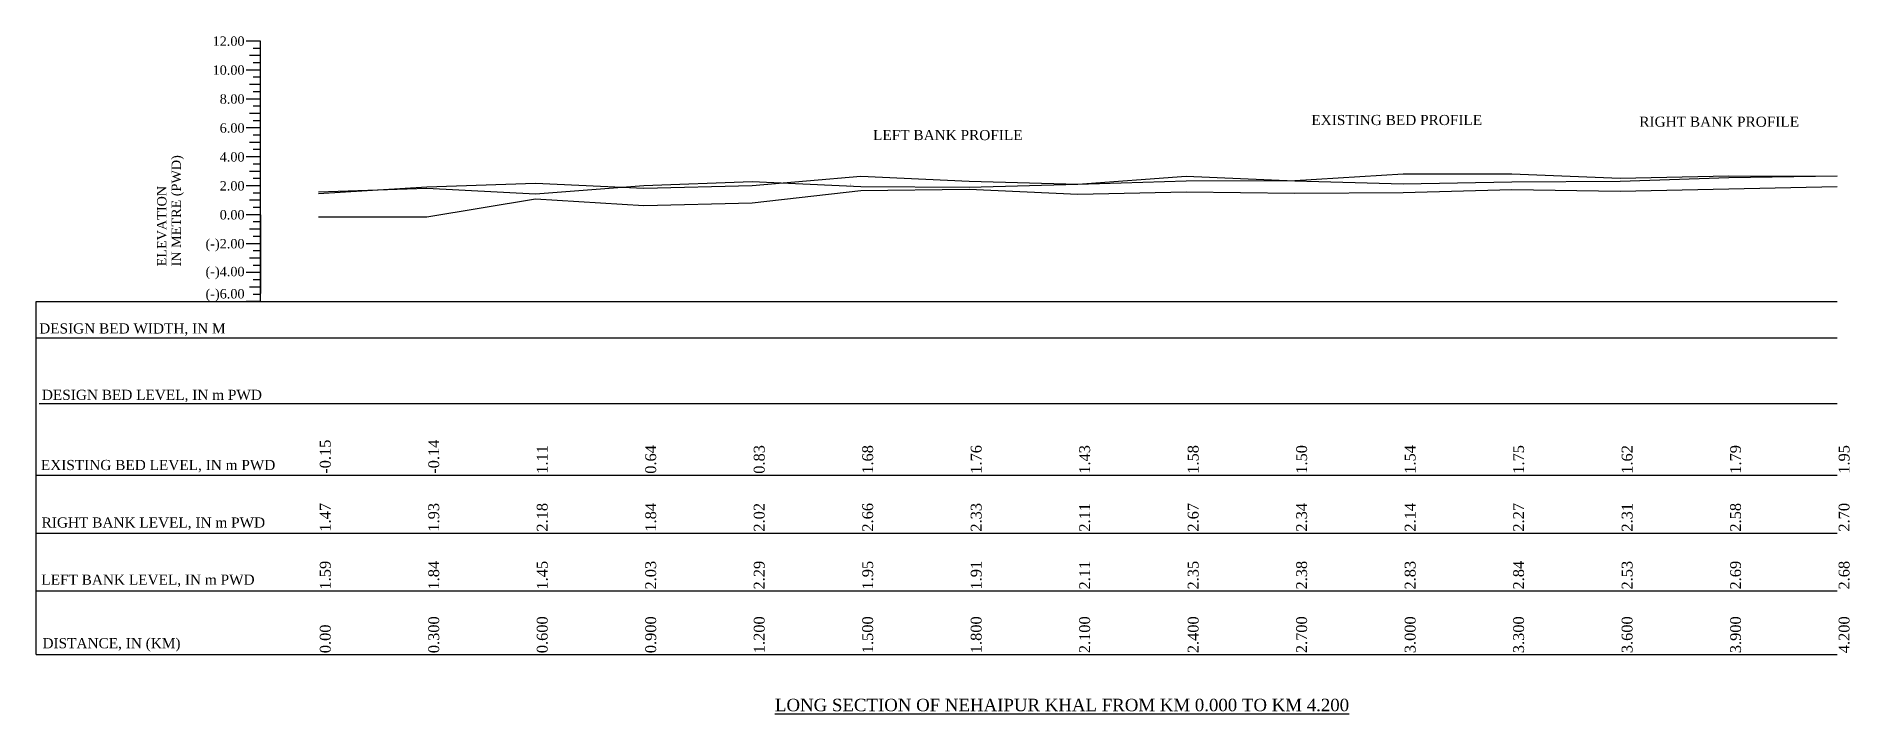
# Model space of a CAD drawing. Header units: metres. Extents: x -148477 to 168932, y -55673 to -2736.
# Drawn here: x -19134.7 to -19009.3, y -9461 to -9414.2 of the extents above; entities that cross this region are included whole.
import ezdxf
from ezdxf.enums import TextEntityAlignment as Align

# ---------------------------------------------------------------- set-up
doc = ezdxf.new("R2010")
doc.units = ezdxf.units.M
doc.styles.add('liza', font='times.ttf', dxfattribs={"height": 2})
doc.styles.get("Standard").update_dxf_attribs({"font": 'times.ttf'})

msp = doc.modelspace()

# ---------------------------------------------------------------- texts
at = {"color": 0, "lineweight": 30}
for s, p in [('12.00', (-19120.3003, -9414.8363)), ('10.00', (-19120.3003, -9416.8363)), ('8.00', (-19120.3003, -9418.8363)), ('6.00', (-19120.3003, -9420.8363)), ('4.00', (-19120.3003, -9422.8363)), ('2.00', (-19120.3003, -9424.8363)), ('0.00', (-19120.3003, -9426.8363)), ('(-)2.00', (-19120.3003, -9428.8363)), ('(-)4.00', (-19120.3003, -9430.7613)), ('(-)6.00', (-19120.3003, -9432.2957))]:
    msp.add_text(s, height=0.65, dxfattribs=at).set_placement(p, align=Align.RIGHT)
for s, p in [('IN METRE (PWD)', (-19124.7003, -9430.0813)), ('ELEVATION', (-19125.7003, -9430.0813))]:
    msp.add_text(s, height=0.65, rotation=90, dxfattribs=at).set_placement(p)
at = {"color": 4, "lineweight": 30, "insert": (-19046.5518, -9419.6108), "char_height": 0.7, "attachment_point": 1}
msp.add_mtext('EXISTING BED PROFILE', dxfattribs=at)
at = {"color": 6, "lineweight": 30, "insert": (-19023.8773, -9419.7305), "char_height": 0.7, "attachment_point": 1}
msp.add_mtext('RIGHT BANK PROFILE', dxfattribs=at)
at = {"color": 2, "lineweight": 30, "insert": (-19076.8497, -9420.6533), "char_height": 0.7, "attachment_point": 1}
msp.add_mtext('LEFT BANK PROFILE', dxfattribs=at)
at = {"color": 0, "lineweight": 30, "char_height": 0.7, "attachment_point": 1}
for s, insert in [('DESIGN BED WIDTH, IN M', (-19134.5025, -9434.0172)), ('DESIGN BED LEVEL, IN m PWD', (-19134.3118, -9438.6056)), ('EXISTING BED LEVEL, IN m PWD', (-19134.3826, -9443.4541)), ('RIGHT BANK LEVEL, IN m PWD', (-19134.3277, -9447.4291)), ('LEFT BANK LEVEL, IN m PWD', (-19134.3505, -9451.3788)), ('DISTANCE, IN (KM)', (-19134.2722, -9455.7719))]:
    msp.add_mtext(s, dxfattribs=dict(at, insert=insert))
at = {"color": 0, "linetype": 'Continuous', "lineweight": -3, "ltscale": 0.5, "char_height": 0.75, "width": 3.225, "attachment_point": 1, "rotation": 90, "style": 'liza'}
for s, insert in [('-0.15', (-19115.0975, -9444.4113)), ('-0.14', (-19107.5975, -9444.4113)), ('1.11', (-19100.0975, -9444.4113)), ('0.64', (-19092.5975, -9444.4113)), ('0.83', (-19085.0975, -9444.4113)), ('1.68', (-19077.5975, -9444.4113)), ('1.76', (-19070.0975, -9444.4113)), ('1.43', (-19062.5975, -9444.4113)), ('1.58', (-19055.0975, -9444.4113)), ('1.50', (-19047.5975, -9444.4113)), ('1.54', (-19040.0975, -9444.4113)), ('1.75', (-19032.5975, -9444.4113)), ('1.62', (-19025.0975, -9444.4113)), ('1.79', (-19017.5975, -9444.4113)), ('1.95', (-19010.0975, -9444.4113)), ('1.47', (-19115.0975, -9448.4113)), ('1.93', (-19107.5975, -9448.4113)), ('2.18', (-19100.0975, -9448.4113)), ('1.84', (-19092.5975, -9448.4113)), ('2.02', (-19085.0975, -9448.4113)), ('2.66', (-19077.5975, -9448.4113)), ('2.33', (-19070.0975, -9448.4113)), ('2.11', (-19062.5975, -9448.4113)), ('2.67', (-19055.0975, -9448.4113)), ('2.34', (-19047.5975, -9448.4113)), ('2.14', (-19040.0975, -9448.4113)), ('2.27', (-19032.5975, -9448.4113)), ('2.31', (-19025.0975, -9448.4113)), ('2.58', (-19017.5975, -9448.4113)), ('2.70', (-19010.0975, -9448.4113)), ('1.59', (-19115.0975, -9452.4113)), ('1.84', (-19107.5975, -9452.4113)), ('1.45', (-19100.0975, -9452.4113)), ('2.03', (-19092.5975, -9452.4113)), ('2.29', (-19085.0975, -9452.4113)), ('1.95', (-19077.5975, -9452.4113)), ('1.91', (-19070.0975, -9452.4113)), ('2.11', (-19062.5975, -9452.4113)), ('2.35', (-19055.0975, -9452.4113)), ('2.38', (-19047.5975, -9452.4113)), ('2.83', (-19040.0975, -9452.4113)), ('2.84', (-19032.5975, -9452.4113)), ('2.53', (-19025.0975, -9452.4113)), ('2.69', (-19017.5975, -9452.4113)), ('2.68', (-19010.0975, -9452.4113)), ('0.00', (-19115.0975, -9456.8113)), ('0.300', (-19107.5975, -9456.8113)), ('0.600', (-19100.0975, -9456.8113)), ('0.900', (-19092.5975, -9456.8113)), ('1.200', (-19085.0975, -9456.8113)), ('1.500', (-19077.5975, -9456.8113)), ('1.800', (-19070.0975, -9456.8113)), ('2.100', (-19062.5975, -9456.8113)), ('2.400', (-19055.0975, -9456.8113)), ('2.700', (-19047.5975, -9456.8113)), ('3.000', (-19040.0975, -9456.8113)), ('3.300', (-19032.5975, -9456.8113)), ('3.600', (-19025.0975, -9456.8113)), ('3.900', (-19017.5975, -9456.8113)), ('4.200', (-19010.0975, -9456.8113))]:
    msp.add_mtext(s, dxfattribs=dict(at, insert=insert))
at = {"color": 0, "linetype": 'ByBlock', "lineweight": 30, "insert": (-19083.634, -9459.9606), "char_height": 0.861585, "width": 43.932388, "attachment_point": 1}
msp.add_mtext('\\pi-861.6,l861.6,t3.705e+004;{\\LLONG SECTION OF NEHAIPUR KHAL FROM KM 0.000 TO KM 4.200}', dxfattribs=at)

# ---------------------------------------------------------------- linework, layer by layer
at = {"color": 0, "lineweight": 30}
for p, q in [((-19119.2003, -9414.5113), (-19120.2003, -9414.5113)), ((-19119.2003, -9415.0113), (-19119.7003, -9415.0113)), ((-19119.2003, -9432.5113), (-19119.2003, -9414.5113)), ((-19119.2003, -9415.5113), (-19119.9503, -9415.5113)), ((-19119.2003, -9416.0113), (-19119.7003, -9416.0113)), ((-19119.2003, -9416.5113), (-19120.2003, -9416.5113)), ((-19119.2003, -9416.5113), (-19120.2003, -9416.5113)), ((-19119.2003, -9416.5113), (-19120.2003, -9416.5113)), ((-19119.2003, -9417.5113), (-19119.9503, -9417.5113)), ((-19119.2003, -9417.0113), (-19119.7003, -9417.0113)), ((-19119.2003, -9418.5113), (-19120.2003, -9418.5113)), ((-19119.2003, -9418.5113), (-19120.2003, -9418.5113)), ((-19119.2003, -9418.0113), (-19119.7003, -9418.0113)), ((-19119.2003, -9419.5113), (-19119.9503, -9419.5113)), ((-19119.2003, -9419.5113), (-19119.9503, -9419.5113)), ((-19119.2003, -9419.0113), (-19119.7003, -9419.0113)), ((-19119.2003, -9419.0113), (-19119.7003, -9419.0113)), ((-19119.2003, -9420.0113), (-19119.7003, -9420.0113)), ((-19119.2003, -9420.5113), (-19120.2003, -9420.5113)), ((-19119.2003, -9421.0113), (-19119.7003, -9421.0113)), ((-19119.2003, -9422.5113), (-19120.2003, -9422.5113)), ((-19119.2003, -9421.5113), (-19119.9503, -9421.5113)), ((-19119.2003, -9422.0113), (-19119.7003, -9422.0113)), ((-19119.2003, -9423.5113), (-19119.9503, -9423.5113)), ((-19119.2003, -9423.0113), (-19119.7003, -9423.0113)), ((-19119.2003, -9424.5113), (-19120.2003, -9424.5113)), ((-19119.2003, -9424.0113), (-19119.7003, -9424.0113)), ((-19119.2003, -9425.0113), (-19119.7003, -9425.0113)), ((-19119.2003, -9425.5113), (-19119.9503, -9425.5113)), ((-19119.2003, -9426.0113), (-19119.7003, -9426.0113)), ((-19119.2003, -9426.5113), (-19120.2003, -9426.5113)), ((-19119.2003, -9427.5113), (-19119.9503, -9427.5113)), ((-19119.2003, -9427.0113), (-19119.7003, -9427.0113)), ((-19119.2003, -9428.5113), (-19120.2003, -9428.5113)), ((-19119.2003, -9428.0113), (-19119.7003, -9428.0113)), ((-19119.2003, -9429.5113), (-19119.9503, -9429.5113)), ((-19119.2003, -9429.0113), (-19119.7003, -9429.0113)), ((-19119.2003, -9430.0113), (-19119.7003, -9430.0113)), ((-19119.2003, -9430.5113), (-19120.2003, -9430.5113)), ((-19119.2003, -9431.0113), (-19119.7003, -9431.0113)), ((-19134.7003, -9432.5113), (-19010.1973, -9432.5113)), ((-19119.2003, -9432.5113), (-19120.2003, -9432.5113)), ((-19119.2003, -9431.5113), (-19119.9503, -9431.5113)), ((-19119.2003, -9432.0113), (-19119.7003, -9432.0113)), ((-19134.7003, -9435.0059), (-19010.1973, -9435.0059)), ((-19134.5061, -9439.5585), (-19010.1973, -9439.5585)), ((-19134.7003, -9456.9113), (-19010.1973, -9456.9113))]:
    msp.add_line(p, q, dxfattribs=at)
at = {"lineweight": 30}
for p, q in [((-19119.2003, -9426.5113), (-19119.2003, -9431.9413)), ((-19134.7003, -9456.9113), (-19134.7003, -9432.5113)), ((-19134.7003, -9444.5113), (-19010.1973, -9444.5113)), ((-19134.7003, -9448.5113), (-19010.1973, -9448.5113)), ((-19134.7003, -9452.5113), (-19010.1973, -9452.5113))]:
    msp.add_line(p, q, dxfattribs=at)
at = {"color": 4, "lineweight": 30}
msp.add_lwpolyline([(-19046.6833, -9420.0262, 0, 0, 0), (-19047.5553, -9420.0069, 0, 0, 0), (-19048.5309, -9424.1366, 0.2996, 0, 0), (-19048.8244, -9425.3859, 0, 0, 0)], format="xyseb", dxfattribs=at)
at = {"color": 6, "lineweight": 30}
msp.add_lwpolyline([(-19024.0565, -9420.1128, 0, 0, 0), (-19025.2127, -9420.119, 0, 0, 0), (-19025.8323, -9423.1102, 0.2996, 0, 0), (-19026.0614, -9424.2456, 0, 0, 0)], format="xyseb", dxfattribs=at)
at = {"color": 2, "lineweight": 30}
msp.add_lwpolyline([(-19076.9145, -9421.0294, 0, 0, 0), (-19077.6196, -9421.0291, 0, 0, 0), (-19078.1739, -9423.3787, 0.2996, 0, 0), (-19078.4507, -9424.4607, 0, 0, 0)], format="xyseb", dxfattribs=at)
at = {"color": 0, "lineweight": 30}
msp.add_lwpolyline([(-19124.2003, -9430.2113, 0, 0, 0), (-19124.2003, -9422.4646, 0.2767, 0, 0), (-19124.2003, -9421.9113, 0, 0, 0)], format="xyseb", dxfattribs=at)
at = {"color": 2, "linetype": 'Continuous', "lineweight": -3, "ltscale": 0.5}
msp.add_lwpolyline([(-19115.1975, -9424.9213), (-19107.6975, -9424.6713), (-19100.1975, -9425.0643), (-19092.6975, -9424.4783), (-19085.1975, -9424.2213), (-19077.6975, -9424.5633), (-19070.1975, -9424.6013), (-19062.6975, -9424.4013), (-19055.1975, -9424.1633), (-19047.6975, -9424.1333), (-19040.1975, -9423.6803), (-19032.6975, -9423.6713), (-19025.1975, -9423.9813), (-19017.6975, -9423.8243), (-19010.1975, -9423.8353)], dxfattribs=at)
at = {"color": 6, "linetype": 'Continuous', "lineweight": -3, "ltscale": 0.5}
msp.add_lwpolyline([(-19115.1975, -9425.0413), (-19107.6975, -9424.5773), (-19100.1975, -9424.3313), (-19092.6975, -9424.6683), (-19085.1975, -9424.4903), (-19077.6975, -9423.8533), (-19070.1975, -9424.1813), (-19062.6975, -9424.3993), (-19055.1975, -9423.8433), (-19047.6975, -9424.1733), (-19040.1975, -9424.3713), (-19032.6975, -9424.2413), (-19025.1975, -9424.1973), (-19017.6975, -9423.9343), (-19010.1975, -9423.8153)], dxfattribs=at)
at = {"color": 3, "linetype": 'Continuous', "lineweight": -3, "ltscale": 0.5}
msp.add_lwpolyline([(-19115.1975, -9426.6653), (-19107.6975, -9426.6473), (-19100.1975, -9425.4043), (-19092.6975, -9425.8683), (-19085.1975, -9425.6803), (-19077.6975, -9424.8313), (-19070.1975, -9424.7493), (-19062.6975, -9425.0793), (-19055.1975, -9424.9333), (-19047.6975, -9425.0133), (-19040.1975, -9424.9703), (-19032.6975, -9424.7613), (-19025.1975, -9424.8873), (-19017.6975, -9424.7243), (-19010.1975, -9424.5653)], dxfattribs=at)

msp.set_redraw_order([(e.dxf.handle, doc.entitydb.next_handle()) for e in msp.query("TEXT MTEXT ATTDEF DIMENSION ARC_DIMENSION")])  # texts and dimensions are drawn at this point

doc.saveas('drawing.dxf')
